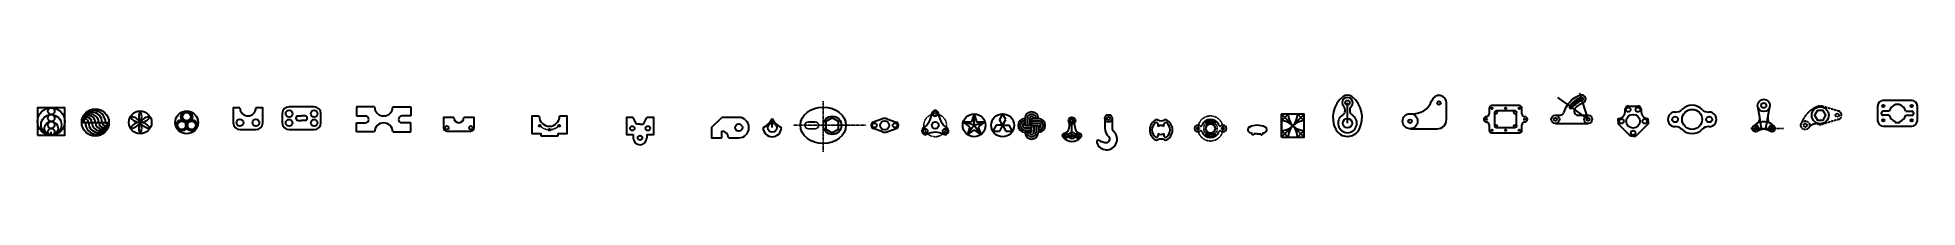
# Model space of a CAD drawing. Header units: inches. Extents: x 90 to 18020, y 90 to 97676.
# Drawn here: x 9457 to 17721, y 93451 to 93707 of the extents above; entities that cross this region are included whole.
import ezdxf

# ---------------------------------------------------------------- set-up
doc = ezdxf.new("R2010")
doc.units = ezdxf.units.IN
doc.header["$MEASUREMENT"] = 0
doc.linetypes.add('CENTER', pattern=[2, 1.25, -0.25, 0.25, -0.25])
doc.linetypes.add('PHANTOM2', pattern=[1.25, 0.625, -0.125, 0.125, -0.125, 0.125, -0.125])
doc.layers.add('Cl', color=6, linetype='CENTER')
doc.layers.add('Cl_HVAC', color=6, linetype='CENTER')
doc.layers.add('Line1', color=7, linetype='Continuous', lineweight=30)

msp = doc.modelspace()

# ---------------------------------------------------------------- linework, layer by layer
for p, q in [((12845.3, 93551.5), (12875.3, 93551.5)), ((13010.3, 93566.5), (12950.3, 93566.5))]:
    msp.add_line(p, q)
for centre, start, end in [((12845.3, 93566.5), 90, 270), ((12875.3, 93566.5), 270, 90)]:
    msp.add_arc(centre, 15, start, end)
at = {"layer": 'Cl'}
for p, q in [((12910.3, 93672.7), (12910.3, 93450.7)), ((12779.2, 93566.5), (13099.1, 93566.5)), ((16988.2, 93552.3), (17132.1, 93552.3))]:
    msp.add_line(p, q, dxfattribs=at)
msp.add_circle((14613, 93552.7), 55, dxfattribs=at)
msp.add_arc((11706.7, 93607.1), 60, 225, 315, dxfattribs=at)
at = {"layer": 'Cl_HVAC'}
for centre, radius in [((13402.7, 93566.5), 50), ((14613, 93552.7), 30)]:
    msp.add_circle(centre, radius, dxfattribs=at)
at = {"layer": 'Line1'}
for p, q in [((10938.1, 93647.5), (10858.1, 93647.5)), ((10858.1, 93647.5), (10858.1, 93607.5)), ((11018.1, 93647.5), (11098.1, 93647.5)), ((11098.1, 93647.5), (11098.1, 93607.5)), ((15215.1, 93575.8), (15215.1, 93665.8)), ((15650.5, 93591.6), (15650.5, 93664.6)), ((16273.3, 93593), (16139.3, 93689.2)), ((16273.3, 93593), (16236.2, 93707.1)), ((16450.1, 93650.4), (16492.1, 93650.4)), ((17027.6, 93600.6), (17018.8, 93649.1)), ((17063.1, 93600.6), (17071.9, 93649.1)), ((9650.5, 93579.2), (9665.5, 93579.2)), ((9665.5, 93579.2), (9680.5, 93579.2)), ((9680.5, 93579.2), (9695.5, 93579.2)), ((9695.5, 93579.2), (9710.5, 93579.2)), ((9710.5, 93579.2), (9725.5, 93579.2)), ((9725.5, 93579.2), (9740.5, 93579.2)), ((9740.5, 93579.2), (9755.5, 93579.2)), ((9755.5, 93579.2), (9770.5, 93579.2)), ((10602.4, 93607.7), (10617.4, 93607.7)), ((10602.4, 93587.7), (10617.4, 93587.7)), ((10632.4, 93607.7), (10617.4, 93607.7)), ((10632.4, 93587.7), (10617.4, 93587.7)), ((10858.1, 93607.5), (10898.1, 93607.5)), ((10858.1, 93537.5), (10858.1, 93577.5)), ((10858.1, 93577.5), (10898.1, 93577.5)), ((11098.1, 93607.5), (11058.1, 93607.5)), ((11098.1, 93577.5), (11058.1, 93577.5)), ((11098.1, 93537.5), (11098.1, 93577.5)), ((12090.1, 93571.5), (12075.1, 93601.5)), ((12105.1, 93571.5), (12090.1, 93571.5)), ((12105.1, 93571.5), (12120.1, 93571.5)), ((12120.1, 93571.5), (12135.1, 93601.5)), ((12419, 93556.5), (12464, 93601.5)), ((12686.3, 93556.5), (12686.3, 93596.5)), ((12845.3, 93581.5), (12875.3, 93581.5)), ((13170.8, 93594.8), (13130.8, 93580.6)), ((13170.8, 93538.2), (13130.8, 93552.3)), ((13190.8, 93594.8), (13230.8, 93580.6)), ((13190.8, 93538.2), (13230.8, 93552.3)), ((13573.8, 93566.5), (13526.2, 93581.9)), ((13526.2, 93581.9), (13562.5, 93581.9)), ((13555.6, 93560.6), (13526.2, 93581.9)), ((13573.8, 93566.5), (13544.4, 93526)), ((13555.6, 93560.6), (13544.4, 93526)), ((13573.8, 93616.5), (13562.5, 93581.9)), ((13573.8, 93566.5), (13573.8, 93616.5)), ((13573.8, 93616.5), (13585, 93581.9)), ((13573.8, 93566.5), (13621.3, 93581.9)), ((13573.8, 93566.5), (13603.1, 93526)), ((13585, 93581.9), (13621.3, 93581.9)), ((13621.3, 93581.9), (13591.9, 93560.6)), ((13591.9, 93560.6), (13603.1, 93526)), ((13699.3, 93566.5), (13670.5, 93566.5)), ((13699.3, 93566.5), (13684.9, 93591.5)), ((13699.3, 93566.5), (13684.9, 93541.5)), ((13699.3, 93566.5), (13713.8, 93591.5)), ((13699.3, 93566.5), (13728.2, 93566.5)), ((13699.3, 93566.5), (13713.8, 93541.5)), ((13796.8, 93595.8), (13796.8, 93565.8)), ((13796.8, 93565.8), (13856.8, 93565.8)), ((13796.8, 93555.8), (13826.8, 93555.8)), ((13806.8, 93595.8), (13806.8, 93565.8)), ((13816.8, 93595.8), (13816.8, 93565.8)), ((13826.8, 93595.8), (13826.8, 93555.8)), ((13826.8, 93595.8), (13856.8, 93595.8)), ((13826.8, 93585.8), (13856.8, 93585.8)), ((13826.8, 93575.8), (13856.8, 93575.8)), ((13826.8, 93545.8), (13826.8, 93555.8)), ((13836.8, 93565.8), (13836.8, 93535.8)), ((13846.8, 93565.8), (13846.8, 93535.8)), ((13856.8, 93565.8), (13856.8, 93535.8)), ((13993.5, 93567.8), (13988.6, 93547.1)), ((14004, 93521.6), (14004, 93586.6)), ((14004, 93586.6), (14010, 93586.6)), ((14014.5, 93567.8), (14019.4, 93547.1)), ((14148.4, 93597.2), (14148.4, 93555.2)), ((14180.4, 93597.2), (14180.4, 93557.9)), ((14180.4, 93557.9), (14180.4, 93555.2)), ((14383.2, 93561.9), (14383.2, 93570.8)), ((14408.2, 93561.9), (14408.2, 93570.8)), ((15025.2, 93614.8), (14925.2, 93514.8)), ((14925.2, 93514.8), (14925.2, 93614.8)), ((14925.2, 93614.8), (15025.2, 93514.8)), ((14954.5, 93614.8), (14925.2, 93585.5)), ((14925.2, 93585.5), (14925.2, 93544.1)), ((15025.2, 93585.5), (14995.9, 93614.8)), ((15025.2, 93544.1), (15025.2, 93585.5)), ((15490.5, 93551.6), (15610.5, 93551.6)), ((16129.3, 93611), (16149.5, 93611)), ((16129.3, 93575), (16273.3, 93575)), ((16229.2, 93611), (16273.3, 93611)), ((16405.1, 93584.4), (16405.1, 93596.4)), ((16405.1, 93596.4), (16406.1, 93596.4)), ((16405.1, 93584.4), (16405.1, 93572.4)), ((16459.1, 93518.4), (16405.1, 93572.4)), ((16537.1, 93572.4), (16483.1, 93518.4)), ((16537.1, 93584.4), (16537.1, 93596.4)), ((16537.1, 93584.4), (16537.1, 93572.4)), ((17035.8, 93552.3), (17027.3, 93600.7)), ((17054.3, 93552.3), (17063.1, 93600.6)), ((17596.8, 93628.5), (17570.7, 93628.5)), ((17596.8, 93610.5), (17570.7, 93610.5)), ((17669.6, 93628.5), (17695.7, 93628.5)), ((17669.6, 93610.5), (17695.7, 93610.5)), ((9516.6, 93523.3), (9516.6, 93538.3)), ((10938.1, 93537.5), (10858.1, 93537.5)), ((11018.1, 93537.5), (11098.1, 93537.5)), ((11670.2, 93519.1), (11670.2, 93531.1)), ((11743.2, 93519.1), (11670.2, 93519.1)), ((11743.2, 93531.1), (11743.2, 93519.1)), ((12075.1, 93526.5), (12075.1, 93511.5)), ((12135.1, 93526.5), (12135.1, 93511.5)), ((12419, 93511.5), (12424, 93511.5)), ((12464, 93511.5), (12464, 93541.5)), ((13573.8, 93547.4), (13544.4, 93526)), ((13603.1, 93526), (13573.8, 93547.4)), ((13796.8, 93545.8), (13826.8, 93545.8)), ((13796.8, 93535.8), (13826.8, 93535.8)), ((13826.8, 93545.8), (13826.8, 93535.8)), ((14004, 93521.6), (14025.5, 93521.6)), ((14383.2, 93530.7), (14383.2, 93521.7)), ((14408.2, 93530.7), (14408.2, 93521.7)), ((14796.6, 93524.3), (14796.6, 93526.3)), ((14803.6, 93524.3), (14796.6, 93524.3)), ((14818.6, 93529.3), (14803.6, 93529.3)), ((14803.6, 93529.3), (14803.6, 93524.3)), ((14818.6, 93529.3), (14833.6, 93529.3)), ((14833.6, 93529.3), (14833.6, 93524.3)), ((14833.6, 93524.3), (14840.6, 93524.3)), ((14840.6, 93524.3), (14840.6, 93526.3)), ((14925.2, 93544.1), (14954.5, 93514.8)), ((14954.5, 93514.8), (14995.9, 93514.8)), ((14995.9, 93514.8), (15025.2, 93544.1)), ((16471.1, 93518.4), (16459.1, 93518.4)), ((16483.1, 93518.4), (16459.1, 93518.4)), ((16471.1, 93518.4), (16483.1, 93518.4))]:
    msp.add_line(p, q, dxfattribs=at)
at = {"layer": 'Line1', "linetype": 'PHANTOM2'}
for p, q in [((17373.9, 93628.8), (17304.8, 93649)), ((17373.9, 93592.3), (17304.8, 93572.2))]:
    msp.add_line(p, q, dxfattribs=at)
at = {"layer": 'Line1', "linetype": 'Continuous'}
for p, q in [((17623.2, 93655.6), (17623.2, 93659.5)), ((17623.2, 93659.5), (17633.2, 93659.5)), ((17633.2, 93659.5), (17643.2, 93659.5)), ((17643.2, 93659.5), (17643.2, 93655.6)), ((17623.2, 93583.3), (17623.2, 93579.5)), ((17623.2, 93579.5), (17633.2, 93579.5)), ((17633.2, 93579.5), (17643.2, 93579.5)), ((17643.2, 93579.5), (17643.2, 93583.3))]:
    msp.add_line(p, q, dxfattribs=at)
at = {"layer": 'Line1'}
for points in [[(9456.6, 93523.3), (9576.6, 93523.3), (9576.6, 93643.3), (9456.6, 93643.3)], [(12950.3, 93534.1), (12978.3, 93550.3), (12978.3, 93582.7), (12950.3, 93598.8), (12922.3, 93582.7), (12922.3, 93550.3)], [(14925.2, 93514.8), (15025.2, 93514.8), (15025.2, 93614.8), (14925.2, 93614.8)], [(17281.1, 93632.2), (17268.6, 93610.6), (17281.1, 93588.9), (17306.1, 93588.9), (17318.6, 93610.6), (17306.1, 93632.2)]]:
    msp.add_lwpolyline(points, close=True, dxfattribs=at)
for points in [[(10346.4, 93642.8), (10316.4, 93642.8), (10316.4, 93577.8)], [(10446.4, 93577.8), (10446.4, 93642.8), (10416.4, 93642.8)], [(10672.4, 93647.7), (10562.4, 93647.7)], [(15838.1, 93641), (15838.1, 93617)], [(15970.1, 93653), (15850.1, 93653)], [(15982.1, 93617), (15982.1, 93641)], [(17545.7, 93651), (17545.7, 93588)], [(17695.7, 93676), (17570.7, 93676)], [(17720.7, 93588), (17720.7, 93651)], [(10532.4, 93617.7), (10532.4, 93577.7)], [(10702.4, 93577.7), (10702.4, 93617.7)], [(11286.2, 93600.6), (11241.2, 93600.6), (11241.2, 93555.6)], [(11376.2, 93555.6), (11376.2, 93600.6), (11331.2, 93600.6)], [(11661.7, 93607.1), (11628.7, 93607.1), (11628.7, 93531.1), (11670.2, 93531.1)], [(11743.2, 93531.1), (11784.7, 93531.1), (11784.7, 93607.1), (11751.7, 93607.1)], [(12075.1, 93601.5), (12045.1, 93601.5), (12045.1, 93526.5), (12075.1, 93526.5)], [(12135.1, 93526.5), (12165.1, 93526.5), (12165.1, 93601.5), (12135.1, 93601.5)], [(12419, 93556.5), (12419, 93511.5), (12464, 93511.5)], [(12539, 93601.5), (12464, 93601.5)], [(13670.5, 93566.5), (13656, 93541.5), (13684.9, 93541.5)], [(13713.8, 93591.5), (13699.3, 93616.5), (13684.9, 93591.5)], [(13713.8, 93541.5), (13742.6, 93541.5), (13728.2, 93566.5)], [(15838.1, 93569), (15838.1, 93545)], [(15862.1, 93623.5), (15862.1, 93562.5)], [(15952.1, 93629.5), (15868.1, 93629.5)], [(15868.1, 93556.5), (15952.1, 93556.5)], [(15958.1, 93562.5), (15958.1, 93623.5)], [(15982.1, 93545), (15982.1, 93569)], [(17570.7, 93563), (17695.7, 93563)], [(10346.4, 93547.8), (10416.4, 93547.8)], [(10562.4, 93547.7), (10672.4, 93547.7)], [(11256.2, 93540.6), (11361.2, 93540.6)], [(12494, 93511.5), (12539, 93511.5)], [(15850.1, 93533), (15970.1, 93533)]]:
    msp.add_lwpolyline(points, dxfattribs=at)
for centre, radius in [((9516.6, 93583.3), 60), ((9516.6, 93628.3), 15), ((9710.5, 93579.2), 60), ((10562.4, 93617.7), 15), ((10672.4, 93617.7), 15), ((15215.1, 93665.8), 10), ((15617.5, 93664.6), 8), ((15850.1, 93641), 3), ((15910.1, 93641), 3), ((15970.1, 93641), 3), ((16450.1, 93635.4), 10), ((16492.1, 93635.4), 10), ((16730.3, 93592.6), 44), ((17045.3, 93654), 27), ((17045.3, 93654), 11), ((17293.6, 93610.6), 37.5), ((17570.7, 93651), 5), ((17695.7, 93651), 5), ((9516.6, 93568.3), 45), ((9516.6, 93553.3), 30), ((9516.6, 93598.3), 15), ((9516.6, 93568.3), 15), ((9516.6, 93538.3), 15), ((9907.8, 93579.2), 50), ((10111.9, 93579.2), 50), ((10090.3, 93566.7), 25), ((10090.3, 93566.7), 18.3), ((10111.9, 93604.2), 25), ((10111.9, 93604.2), 18.3), ((10133.6, 93566.7), 25), ((10133.6, 93566.7), 18.3), ((10346.4, 93577.8), 15), ((10416.4, 93577.8), 15), ((10562.4, 93577.7), 15), ((10672.4, 93577.7), 15), ((11256.2, 93555.6), 8), ((11361.2, 93555.6), 8), ((11664.3, 93564.7), 4), ((11706.7, 93547.1), 4), ((11749.2, 93564.7), 4), ((12071.1, 93553.5), 10), ((12139.1, 93553.5), 10), ((12539, 93556.5), 16), ((12686.3, 93556.5), 20), ((12950.3, 93566.5), 40), ((13135.8, 93566.5), 10), ((13180.8, 93566.5), 20), ((13225.8, 93566.5), 10), ((13359.4, 93541.5), 10), ((13402.7, 93566.5), 15), ((13402.7, 93616.5), 10), ((13446, 93541.5), 10), ((13573.8, 93566.5), 50), ((13699.3, 93566.5), 50), ((14004, 93586.6), 15), ((14004, 93586.6), 8.5), ((14164.4, 93597.2), 16), ((14164.4, 93597.2), 6.5), ((14558, 93552.7), 5), ((14613, 93552.7), 20), ((14668, 93552.7), 5), ((15215.1, 93575.8), 21), ((15490.5, 93584.6), 33), ((15490.5, 93584.6), 8), ((15826.1, 93593), 3), ((15868.1, 93623.5), 6), ((15868.1, 93562.5), 6), ((15952.1, 93623.5), 6), ((15952.1, 93562.5), 6), ((15994.1, 93593), 3), ((16129.3, 93593), 18), ((16129.3, 93593), 7), ((16273.3, 93593), 18), ((16273.3, 93593), 7), ((16420.1, 93584.4), 10), ((16471.1, 93584.4), 30), ((16522.1, 93584.4), 10), ((16655.3, 93592.6), 12.5), ((16805.3, 93592.6), 12.5), ((17009.3, 93552.3), 14), ((17009.3, 93552.3), 5.5), ((17081.3, 93552.3), 14), ((17081.3, 93552.3), 5.5), ((17570.7, 93588), 5), ((17695.7, 93588), 5), ((12105.1, 93511.5), 10), ((13975, 93521.6), 12), ((13975, 93521.6), 5), ((14004, 93521.6), 14.5), ((14004, 93521.6), 5), ((14033, 93521.6), 12), ((14033, 93521.6), 5), ((15850.1, 93545), 3), ((15910.1, 93545), 3), ((15970.1, 93545), 3), ((16471.1, 93533.4), 10)]:
    msp.add_circle(centre, radius, dxfattribs=at)
at = {"layer": 'Line1', "linetype": 'PHANTOM2'}
for centre, radius in [((17227.6, 93566.6), 19), ((17227.6, 93566.6), 7.5), ((17368.6, 93610.6), 7.5)]:
    msp.add_circle(centre, radius, dxfattribs=at)
at = {"layer": 'Line1'}
for centre, radius, start, end in [((10381.4, 93642.8), 35, 180, 0), ((10562.4, 93617.7), 30, 90, 180), ((10672.4, 93617.7), 30, 0, 90), ((10978.1, 93647.5), 40, 180, 270), ((10978.1, 93647.5), 40, 270, 0), ((15264.7, 93601.7), 114, 127.77088, 207.63192), ((15215.1, 93665.8), 23, 316.18499, 223.81501), ((15180.5, 93632.5), 25, 301.38854, 43.81501), ((15215.1, 93665.8), 33, 52.22912, 127.77088), ((15249.7, 93632.5), 25, 136.18499, 238.61146), ((15165.5, 93601.7), 114, 332.36808, 52.22912), ((15503.4, 93704.9), 88, 263.87447, 340.54092), ((15617.5, 93664.6), 33, 0, 160.54092), ((15850.1, 93641), 12, 90, 180), ((15970.1, 93641), 12, 0, 90), ((16273.3, 93593), 111, 108.01405, 163.79531), ((16197.8, 93647.2), 7, 144.31503, 324.31503), ((16273.3, 93593), 100, 108.01405, 144.31503), ((16273.3, 93593), 93, 108.01405, 144.31503), ((16273.3, 93593), 86, 108.01405, 144.31503), ((16229.2, 93629), 18, 140.83329, 270), ((16273.3, 93593), 75, 108.01405, 144.31503), ((16244.6, 93681.4), 18, 288.01405, 108.01405), ((16244.6, 93681.4), 7, 288.01405, 108.01405), ((16406.1, 93626.4), 30, 270, 11.53696), ((16450.1, 93635.4), 15, 90, 191.53696), ((16492.1, 93635.4), 15, 348.46304, 90), ((16492.1, 93635.4), 15, 348.46304, 90), ((16536.2, 93626.4), 30, 168.46304, 270), ((16659.2, 93661.5), 37, 266.75982, 315.90457), ((16730.3, 93592.6), 62, 44.09543, 135.90457), ((16801.4, 93661.5), 37, 224.09543, 273.24018), ((17570.7, 93651), 25, 90, 180), ((17633.2, 93619.5), 37.5, 105.46601, 166.11346), ((17633.2, 93619.5), 37.5, 13.88654, 74.53399), ((17695.7, 93651), 25, 0, 90), ((9703, 93579.2), 52.5, 0, 180), ((9695.5, 93579.2), 45, 0, 180), ((9688, 93579.2), 37.5, 0, 180), ((9680.5, 93579.2), 30, 0, 180), ((9673, 93579.2), 22.5, 0, 180), ((9665.5, 93579.2), 15, 0, 180), ((9658, 93579.2), 7.5, 0, 180), ((9718, 93579.2), 52.5, 180, 0), ((9725.5, 93579.2), 45, 180, 0), ((9733, 93579.2), 37.5, 180, 0), ((9740.5, 93579.2), 30, 180, 0), ((9748, 93579.2), 22.5, 180, 0), ((9755.5, 93579.2), 15, 180, 0), ((9763, 93579.2), 7.5, 180, 0), ((9864.5, 93604.2), 50, 270, 30), ((9907.8, 93629.2), 50, 210, 330), ((9864.5, 93554.2), 50, 330, 90), ((9907.8, 93529.2), 50, 30, 150), ((9951.1, 93604.2), 50, 150, 270), ((9951.1, 93554.2), 50, 90, 210), ((10346.4, 93577.8), 30, 180, 270), ((10416.4, 93577.8), 30, 270, 0), ((10562.4, 93577.7), 30, 180, 270), ((10602.4, 93597.7), 10, 90, 270), ((10632.4, 93597.7), 10, 270, 90), ((10672.4, 93577.7), 30, 270, 0), ((10898.1, 93592.5), 15, 0, 90), ((10898.1, 93592.5), 15, 270, 0), ((10978.1, 93537.5), 40, 90, 180), ((10978.1, 93537.5), 40, 0, 90), ((11058.1, 93592.5), 15, 90, 180), ((11058.1, 93592.5), 15, 180, 270), ((11256.2, 93555.6), 15, 180, 270), ((11308.7, 93600.6), 22.5, 180, 0), ((11361.2, 93555.6), 15, 270, 0), ((11706.7, 93607.1), 45, 180, 0), ((12539, 93556.5), 45, 270, 90), ((12613.4, 93629.5), 80, 294.29519, 335.70481), ((12686.3, 93556.5), 40, 180, 0), ((12759.2, 93629.5), 80, 204.29519, 245.70481), ((13135.8, 93566.5), 15, 109.47122, 250.52878), ((13180.8, 93566.5), 30, 70.52878, 109.47122), ((13225.8, 93566.5), 15, 289.47122, 70.52878), ((13359.4, 93541.5), 15, 111.37307, 308.62693), ((13298.2, 93626.8), 90, 305.64475, 354.35525), ((13402.7, 93616.5), 15, 351.37307, 188.62693), ((13507.2, 93626.8), 90, 185.64475, 234.35525), ((13446, 93541.5), 15, 231.37307, 68.62693), ((13796.8, 93565.8), 30, 90, 270), ((13796.8, 93565.8), 20, 90, 270), ((13796.8, 93565.8), 10, 90, 270), ((13826.8, 93595.8), 30, 0, 180), ((13826.8, 93595.8), 20, 0, 180), ((13826.8, 93595.8), 10, 0, 180), ((13856.8, 93565.8), 30, 270, 90), ((13856.8, 93565.8), 20, 270, 90), ((13856.8, 93565.8), 20, 270, 90), ((13856.8, 93565.8), 10, 270, 90), ((13980.9, 93570.8), 13, 346.58764, 34.30976), ((14027.1, 93570.8), 13, 145.69024, 193.41236), ((14202.4, 93555.2), 54, 180, 227.43155), ((14202.4, 93555.2), 22, 180, 227.43155), ((14395.7, 93546.3), 50, 118.95502, 241.04498), ((14395.7, 93546.3), 40, 129.83844, 230.16156), ((14375.2, 93570.8), 8, 0, 129.83844), ((14376.3, 93581.3), 10, 61.04498, 118.95502), ((14395.7, 93616.3), 30, 241.04498, 298.95502), ((14395.7, 93546.3), 20, 51.31781, 128.68219), ((14416.2, 93570.8), 8, 50.16156, 180), ((14415, 93581.3), 10, 61.04498, 118.95502), ((14395.7, 93546.3), 50, 298.95502, 61.04498), ((14395.7, 93546.3), 40, 309.83844, 50.16156), ((14558, 93552.7), 15, 50.4788, 309.5212), ((14570.7, 93568.1), 5, 230.4788, 339.95002), ((14613, 93552.7), 40, 20.04998, 159.95002), ((14598, 93578.7), 5, 120, 300), ((14613, 93552.7), 35, 60, 120), ((14613, 93552.7), 25, 60, 120), ((14628, 93578.7), 5, 240, 60), ((14655.3, 93568.1), 5, 200.04998, 309.5212), ((14668, 93552.7), 15, 230.4788, 129.5212), ((14789.6, 93547.3), 13, 115.64766, 267.2706), ((14818.6, 93486.9), 80, 64.35234, 115.64766), ((14847.6, 93547.3), 13, 272.7294, 64.35234), ((14925.2, 93614.8), 70.7, 270, 0), ((14925.2, 93514.8), 70.7, 0, 90), ((15025.2, 93614.8), 70.7, 180, 270), ((15025.2, 93514.8), 70.7, 90, 180), ((15215.1, 93575.8), 41.5, 121.38854, 58.61146), ((15610.5, 93591.6), 40, 270, 0), ((15826.1, 93593), 12, 90, 270), ((15826.1, 93617), 12, 270, 0), ((15826.1, 93569), 12, 0, 90), ((15994.1, 93617), 12, 180, 270), ((15994.1, 93569), 12, 90, 180), ((15994.1, 93593), 12, 270, 90), ((16149.5, 93629), 18, 270, 343.79531), ((16655.3, 93592.6), 32, 86.75982, 273.24018), ((16659.2, 93523.7), 37, 44.09543, 93.24018), ((16801.4, 93523.7), 37, 86.75982, 135.90457), ((16805.3, 93592.6), 32, 266.75982, 93.24018), ((17045.3, 93519), 63, 42.71864, 137.28136), ((17003, 93596.1), 25, 298.7781, 10.27622), ((17087.7, 93596.1), 25, 169.72378, 241.2219), ((17570.7, 93588), 25, 180, 270), ((17570.7, 93619.5), 9, 90, 270), ((17633.2, 93619.5), 37.5, 193.88654, 254.53399), ((17633.2, 93619.5), 37.5, 285.46601, 346.11346), ((17695.7, 93619.5), 9, 270, 90), ((17695.7, 93588), 25, 270, 0), ((12105.1, 93511.5), 30, 180, 0), ((12464, 93511.5), 30, 0, 90), ((13180.8, 93566.5), 30, 250.52878, 289.47122), ((13402.7, 93445.8), 90, 65.64475, 114.35525), ((13826.8, 93535.8), 30, 180, 0), ((13826.8, 93535.8), 20, 180, 0), ((13826.8, 93535.8), 20, 180, 0), ((13826.8, 93535.8), 10, 180, 0), ((14004, 93546.1), 50, 220.25661, 319.74339), ((13971.1, 93551.3), 18, 277.49258, 346.58764), ((14036.9, 93551.3), 18, 193.41236, 262.50742), ((14120.3, 93493.2), 8, 58.76643, 198.40848), ((14156.4, 93505.2), 46, 198.40848, 47.43155), ((14156.1, 93552.2), 61, 238.76643, 270.33778), ((14156.4, 93505.2), 14, 270.33778, 47.43155), ((14375.2, 93521.7), 8, 230.16156, 0), ((14376.3, 93511.3), 10, 241.04498, 298.95502), ((14395.7, 93476.3), 30, 61.04498, 118.95502), ((14395.7, 93546.3), 20, 231.31781, 308.68219), ((14416.2, 93521.7), 8, 180, 309.83844), ((14415, 93511.3), 10, 241.04498, 298.95502), ((14570.7, 93537.3), 5, 20.04998, 129.5212), ((14613, 93552.7), 40, 200.04998, 339.95002), ((14598, 93526.7), 5, 60, 240), ((14598, 93526.7), 5, 60, 240), ((14613, 93552.7), 35, 240, 300), ((14613, 93552.7), 25, 240, 300), ((14628, 93526.7), 5, 300, 120), ((14628, 93526.7), 5, 300, 120), ((14655.3, 93537.3), 5, 50.4788, 159.95002), ((14788.6, 93526.3), 8, 0, 87.2706), ((14848.6, 93526.3), 8, 92.7294, 180), ((15215.1, 93575.8), 58, 207.63192, 332.36808), ((15850.1, 93545), 12, 180, 270), ((15970.1, 93545), 12, 270, 0), ((16730.3, 93592.6), 62, 224.09543, 315.90457), ((17045.3, 93499.3), 50, 55.77113, 124.22887)]:
    msp.add_arc(centre, radius, start, end, dxfattribs=at)
at = {"layer": 'Line1', "linetype": 'PHANTOM2'}
for centre, radius, start, end in [((17328.1, 93532.9), 125, 113.95144, 161.47358), ((17293.6, 93610.6), 40, 73.7398, 113.95144), ((17274.9, 93534.8), 38, 76.1644, 146.16607), ((17293.6, 93610.6), 40, 256.1644, 286.2602), ((17368.6, 93610.6), 19, 286.2602, 73.7398)]:
    msp.add_arc(centre, radius, start, end, dxfattribs=at)
at = {"layer": 'Line1'}
msp.add_ellipse((12910.3, 93566.5), major_axis=(-100, 0), ratio=0.8, dxfattribs=at)

doc.saveas('drawing.dxf')
